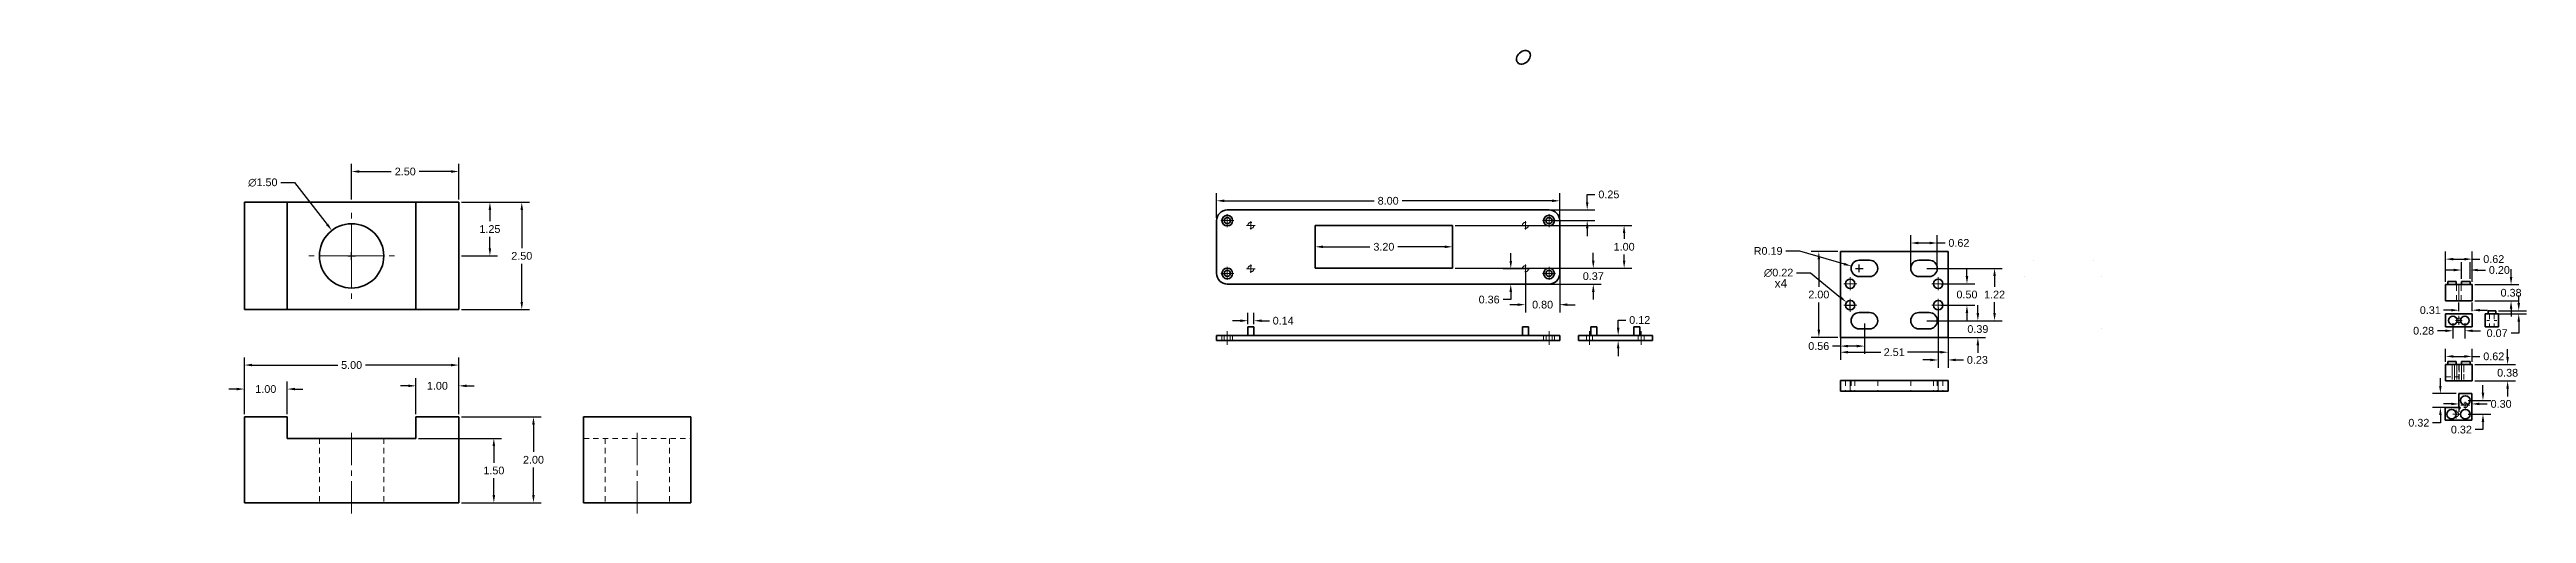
# Model space of a CAD drawing. Header units: inches. Extents: x -0.7 to 87, y -3.1 to 12.
# Drawn here: x -0.7 to 57, y -3.1 to 7.7 of the extents above; entities that cross this region are included whole.
import ezdxf

# ---------------------------------------------------------------- set-up
doc = ezdxf.new("R2010")
doc.units = ezdxf.units.IN
doc.header["$MEASUREMENT"] = 0
doc.linetypes.add('CENTER2', pattern=[1.125, 0.75, -0.125, 0.125, -0.125])
doc.linetypes.add('HIDDEN2', pattern=[0.1875, 0.125, -0.0625])
for name, color, linetype, lineweight in [('Center', 1, 'CENTER2', 13), ('Hidden', 3, 'HIDDEN2', 13), ('Visible', 6, 'Continuous', 35)]:
    doc.layers.add(name, color=color, linetype=linetype, lineweight=lineweight)
doc.layers.add('Text', color=7, linetype='Continuous', lineweight=35, true_color=0xa552a5)
doc.styles.get("Standard").update_dxf_attribs({"font": 'arial.ttf'})
doc.dimstyles.get("Standard").update_dxf_attribs({"dimtxt": 0.18, "dimasz": 0.18, "dimexe": 0.18, "dimexo": 0.0625, "dimgap": 0.09, "dimtad": 0, "dimtih": 1, "dimtoh": 1, "dimdec": 4, "dimzin": 0, "dimdsep": 46, "dimtxsty": 'Standard', "dimcen": 0.09, "dimadec": 0, "dimazin": 0, "dimtfac": 1, "dimtdec": 4, "dimtofl": 0, "dimtmove": 0, "dimatfit": 3, "dimfxl": 1, "dimtolj": 1, "dimtzin": 0, "dimarcsym": 0})

msp = doc.modelspace()

# ---------------------------------------------------------------- texts
at = {"layer": 'Text', "insert": (39.515, 2.364), "char_height": 0.2, "attachment_point": 1}
msp.add_mtext_dynamic_manual_height_columns('x4', width=0.18818, gutter_width=1, heights=[0], dxfattribs=at)

# ---------------------------------------------------------------- blocks, each defined once
blk = doc.blocks.new('*D2')
at = {"layer": 'Defpoints', "color": 0, "transparency": 16777216}
for p in [(6.342, 4.869), (6.342, 4.153), (8.842, 4.153)]:
    blk.add_point(p, dxfattribs=at)
at = {"layer": 'Text', "color": 0, "lineweight": -2, "transparency": 16777216}
for p, q in [((6.342, 4.216), (6.342, 5.049)), ((6.522, 4.869), (7.267, 4.869)), ((8.662, 4.869), (7.917, 4.869)), ((8.842, 4.216), (8.842, 5.049))]:
    blk.add_line(p, q, dxfattribs=at)
at = {"layer": 'Text', "color": 0, "transparency": 16777216}
for points in [[(6.522, 4.899), (6.522, 4.839), (6.342, 4.869)], [(8.662, 4.899), (8.662, 4.839), (8.842, 4.869)]]:
    blk.add_solid(points, dxfattribs=at)
at = {"layer": 'Text', "color": 0, "transparency": 16777216, "insert": (7.592, 4.869), "char_height": 0.18, "attachment_point": 5}
blk.add_mtext('\\A1;2.50', dxfattribs=at)
blk = doc.blocks.new('*D3')
at = {"layer": 'Defpoints', "color": 0, "transparency": 16777216}
for p in [(8.842, 4.153), (8.842, 2.903), (9.566, 2.903)]:
    blk.add_point(p, dxfattribs=at)
at = {"layer": 'Text', "color": 0, "lineweight": -2, "transparency": 16777216}
for p, q in [((8.905, 4.153), (9.746, 4.153)), ((9.566, 3.973), (9.566, 3.71)), ((8.905, 2.903), (9.746, 2.903)), ((9.566, 3.083), (9.566, 3.347))]:
    blk.add_line(p, q, dxfattribs=at)
at = {"layer": 'Text', "color": 0, "transparency": 16777216}
for points in [[(9.536, 3.973), (9.596, 3.973), (9.566, 4.153)], [(9.536, 3.083), (9.596, 3.083), (9.566, 2.903)]]:
    blk.add_solid(points, dxfattribs=at)
at = {"layer": 'Text', "color": 0, "transparency": 16777216, "insert": (9.566, 3.528), "char_height": 0.18, "attachment_point": 5}
blk.add_mtext('\\A1;1.25', dxfattribs=at)
blk = doc.blocks.new('*D4')
at = {"layer": 'Defpoints', "color": 0, "transparency": 16777216}
for p in [(8.842, 4.153), (8.842, 1.653), (10.309, 1.653)]:
    blk.add_point(p, dxfattribs=at)
at = {"layer": 'Text', "color": 0, "lineweight": -2, "transparency": 16777216}
for p, q in [((8.905, 4.153), (10.489, 4.153)), ((10.309, 3.973), (10.309, 3.085)), ((10.309, 1.833), (10.309, 2.722)), ((8.905, 1.653), (10.489, 1.653))]:
    blk.add_line(p, q, dxfattribs=at)
at = {"layer": 'Text', "color": 0, "transparency": 16777216}
for points in [[(10.279, 3.973), (10.339, 3.973), (10.309, 4.153)], [(10.279, 1.833), (10.339, 1.833), (10.309, 1.653)]]:
    blk.add_solid(points, dxfattribs=at)
at = {"layer": 'Text', "color": 0, "transparency": 16777216, "insert": (10.309, 2.903), "char_height": 0.18, "attachment_point": 5}
blk.add_mtext('\\A1;2.50', dxfattribs=at)
blk = doc.blocks.new('*D5')
at = {"layer": 'Defpoints', "color": 0, "transparency": 16777216}
for p in [(5.882, 3.495), (6.803, 2.312)]:
    blk.add_point(p, dxfattribs=at)
at = {"layer": 'Text', "color": 0, "lineweight": -2, "transparency": 16777216}
for p, q in [((4.693, 4.612), (5.013, 4.612)), ((5.013, 4.612), (5.771, 3.638)), ((6.252, 2.903), (6.432, 2.903)), ((6.342, 2.813), (6.342, 2.993))]:
    blk.add_line(p, q, dxfattribs=at)
at = {"layer": 'Text', "color": 0, "transparency": 16777216}
blk.add_solid([(5.795, 3.656), (5.748, 3.619), (5.882, 3.495)], dxfattribs=at)
at = {"layer": 'Text', "color": 0, "transparency": 16777216, "insert": (4.272, 4.612), "char_height": 0.18, "attachment_point": 5}
blk.add_mtext('\\A1;∅1.50', dxfattribs=at)
blk = doc.blocks.new('*D6')
at = {"layer": 'Defpoints', "color": 0, "transparency": 16777216}
for p in [(8.842, -0.124), (7.842, -0.847), (8.842, -0.847)]:
    blk.add_point(p, dxfattribs=at)
at = {"layer": 'Text', "color": 0, "lineweight": -2, "transparency": 16777216}
for p, q in [((7.842, -0.784), (7.842, 0.056)), ((8.842, -0.784), (8.842, 0.056)), ((7.662, -0.124), (7.482, -0.124)), ((9.022, -0.124), (9.202, -0.124))]:
    blk.add_line(p, q, dxfattribs=at)
at = {"layer": 'Text', "color": 0, "transparency": 16777216}
for points in [[(7.662, -0.094), (7.662, -0.154), (7.842, -0.124)], [(9.022, -0.094), (9.022, -0.154), (8.842, -0.124)]]:
    blk.add_solid(points, dxfattribs=at)
at = {"layer": 'Text', "color": 0, "transparency": 16777216, "insert": (8.342, -0.124), "char_height": 0.18, "attachment_point": 5}
blk.add_mtext('\\A1;1.00', dxfattribs=at)
blk = doc.blocks.new('*D7')
at = {"layer": 'Defpoints', "color": 0, "transparency": 16777216}
for p in [(4.842, -0.199), (3.842, -0.847), (4.842, -0.847)]:
    blk.add_point(p, dxfattribs=at)
at = {"layer": 'Text', "color": 0, "lineweight": -2, "transparency": 16777216}
for p, q in [((3.662, -0.199), (3.482, -0.199)), ((3.842, -0.784), (3.842, -0.019)), ((4.842, -0.784), (4.842, -0.019)), ((5.022, -0.199), (5.202, -0.199))]:
    blk.add_line(p, q, dxfattribs=at)
at = {"layer": 'Text', "color": 0, "transparency": 16777216}
for points in [[(3.662, -0.169), (3.662, -0.229), (3.842, -0.199)], [(5.022, -0.169), (5.022, -0.229), (4.842, -0.199)]]:
    blk.add_solid(points, dxfattribs=at)
at = {"layer": 'Text', "color": 0, "transparency": 16777216, "insert": (4.342, -0.199), "char_height": 0.18, "attachment_point": 5}
blk.add_mtext('\\A1;1.00', dxfattribs=at)
blk = doc.blocks.new('*D8')
at = {"layer": 'Defpoints', "color": 0, "transparency": 16777216}
for p in [(8.842, 0.36), (3.842, -0.847), (8.842, -0.847)]:
    blk.add_point(p, dxfattribs=at)
at = {"layer": 'Text', "color": 0, "lineweight": -2, "transparency": 16777216}
for p, q in [((3.842, -0.784), (3.842, 0.54)), ((4.022, 0.36), (6.019, 0.36)), ((8.662, 0.36), (6.666, 0.36)), ((8.842, -0.784), (8.842, 0.54))]:
    blk.add_line(p, q, dxfattribs=at)
at = {"layer": 'Text', "color": 0, "transparency": 16777216}
for points in [[(4.022, 0.39), (4.022, 0.33), (3.842, 0.36)], [(8.662, 0.39), (8.662, 0.33), (8.842, 0.36)]]:
    blk.add_solid(points, dxfattribs=at)
at = {"layer": 'Text', "color": 0, "transparency": 16777216, "insert": (6.342, 0.36), "char_height": 0.18, "attachment_point": 5}
blk.add_mtext('\\A1;5.00', dxfattribs=at)
blk = doc.blocks.new('*D9')
at = {"layer": 'Defpoints', "color": 0, "transparency": 16777216}
for p in [(7.842, -1.347), (8.842, -2.847), (9.658, -2.847)]:
    blk.add_point(p, dxfattribs=at)
at = {"layer": 'Text', "color": 0, "lineweight": -2, "transparency": 16777216}
for p, q in [((7.905, -1.347), (9.838, -1.347)), ((9.658, -1.527), (9.658, -1.915)), ((9.658, -2.667), (9.658, -2.278)), ((8.905, -2.847), (9.838, -2.847))]:
    blk.add_line(p, q, dxfattribs=at)
at = {"layer": 'Text', "color": 0, "transparency": 16777216}
for points in [[(9.628, -1.527), (9.688, -1.527), (9.658, -1.347)], [(9.628, -2.667), (9.688, -2.667), (9.658, -2.847)]]:
    blk.add_solid(points, dxfattribs=at)
at = {"layer": 'Text', "color": 0, "transparency": 16777216, "insert": (9.658, -2.097), "char_height": 0.18, "attachment_point": 5}
blk.add_mtext('\\A1;1.50', dxfattribs=at)
blk = doc.blocks.new('*D10')
at = {"layer": 'Defpoints', "color": 0, "transparency": 16777216}
for p in [(8.842, -0.847), (8.842, -2.847), (10.581, -2.847)]:
    blk.add_point(p, dxfattribs=at)
at = {"layer": 'Text', "color": 0, "lineweight": -2, "transparency": 16777216}
for p, q in [((8.905, -0.847), (10.761, -0.847)), ((10.581, -1.027), (10.581, -1.665)), ((10.581, -2.667), (10.581, -2.028)), ((8.905, -2.847), (10.761, -2.847))]:
    blk.add_line(p, q, dxfattribs=at)
at = {"layer": 'Text', "color": 0, "transparency": 16777216}
for points in [[(10.551, -1.027), (10.611, -1.027), (10.581, -0.847)], [(10.551, -2.667), (10.611, -2.667), (10.581, -2.847)]]:
    blk.add_solid(points, dxfattribs=at)
at = {"layer": 'Text', "color": 0, "transparency": 16777216, "insert": (10.581, -1.847), "char_height": 0.18, "attachment_point": 5}
blk.add_mtext('\\A1;2.00', dxfattribs=at)
blk = doc.blocks.new('*D11')
at = {"layer": 'Defpoints', "color": 0, "transparency": 16777216}
for p in [(34.506, 4.187), (26.506, 3.725), (34.506, 3.725)]:
    blk.add_point(p, dxfattribs=at)
at = {"layer": 'Text', "color": 0, "lineweight": -2, "transparency": 16777216}
for p, q in [((26.506, 3.788), (26.506, 4.367)), ((26.686, 4.187), (30.182, 4.187)), ((34.326, 4.187), (30.829, 4.187)), ((34.506, 3.788), (34.506, 4.367))]:
    blk.add_line(p, q, dxfattribs=at)
at = {"layer": 'Text', "color": 0, "transparency": 16777216}
for points in [[(26.686, 4.217), (26.686, 4.157), (26.506, 4.187)], [(34.326, 4.217), (34.326, 4.157), (34.506, 4.187)]]:
    blk.add_solid(points, dxfattribs=at)
at = {"layer": 'Text', "color": 0, "transparency": 16777216, "insert": (30.506, 4.187), "char_height": 0.18, "attachment_point": 5}
blk.add_mtext('\\A1;8.00', dxfattribs=at)
blk = doc.blocks.new('*D12')
at = {"layer": 'Defpoints', "color": 0, "transparency": 16777216}
for p in [(32.006, 2.615), (32.006, 2.245), (35.288, 2.245)]:
    blk.add_point(p, dxfattribs=at)
at = {"layer": 'Text', "color": 0, "lineweight": -2, "transparency": 16777216}
for p, q in [((35.288, 2.795), (35.288, 2.975)), ((32.068, 2.615), (35.468, 2.615)), ((32.068, 2.245), (35.468, 2.245)), ((35.288, 2.065), (35.288, 1.885))]:
    blk.add_line(p, q, dxfattribs=at)
at = {"layer": 'Text', "color": 0, "transparency": 16777216}
for points in [[(35.258, 2.795), (35.318, 2.795), (35.288, 2.615)], [(35.258, 2.065), (35.318, 2.065), (35.288, 2.245)]]:
    blk.add_solid(points, dxfattribs=at)
at = {"layer": 'Text', "color": 0, "transparency": 16777216, "insert": (35.288, 2.43), "char_height": 0.18, "attachment_point": 5}
blk.add_mtext('\\A1;0.37', dxfattribs=at)
blk = doc.blocks.new('*D13')
at = {"layer": 'Defpoints', "color": 0, "transparency": 16777216}
for p in [(32.006, 3.615), (32.006, 2.615), (36.007, 2.615)]:
    blk.add_point(p, dxfattribs=at)
at = {"layer": 'Text', "color": 0, "lineweight": -2, "transparency": 16777216}
for p, q in [((32.068, 3.615), (36.187, 3.615)), ((36.007, 3.435), (36.007, 3.297)), ((36.007, 2.795), (36.007, 2.933)), ((32.068, 2.615), (36.187, 2.615))]:
    blk.add_line(p, q, dxfattribs=at)
at = {"layer": 'Text', "color": 0, "transparency": 16777216}
for points in [[(35.977, 3.435), (36.037, 3.435), (36.007, 3.615)], [(35.977, 2.795), (36.037, 2.795), (36.007, 2.615)]]:
    blk.add_solid(points, dxfattribs=at)
at = {"layer": 'Text', "color": 0, "transparency": 16777216, "insert": (36.007, 3.115), "char_height": 0.18, "attachment_point": 5}
blk.add_mtext('\\A1;1.00', dxfattribs=at)
blk = doc.blocks.new('*D14')
at = {"layer": 'Defpoints', "color": 0, "transparency": 16777216}
for p in [(34.256, 3.975), (34.256, 3.725), (35.146, 3.975)]:
    blk.add_point(p, dxfattribs=at)
at = {"layer": 'Text', "color": 0, "lineweight": -2, "transparency": 16777216}
for p, q in [((35.146, 4.155), (35.146, 4.335)), ((35.146, 4.335), (35.326, 4.335)), ((34.318, 3.975), (35.326, 3.975)), ((34.318, 3.725), (35.326, 3.725)), ((35.146, 3.545), (35.146, 3.365))]:
    blk.add_line(p, q, dxfattribs=at)
at = {"layer": 'Text', "color": 0, "transparency": 16777216}
for points in [[(35.116, 4.155), (35.176, 4.155), (35.146, 3.975)], [(35.116, 3.545), (35.176, 3.545), (35.146, 3.725)]]:
    blk.add_solid(points, dxfattribs=at)
at = {"layer": 'Text', "color": 0, "transparency": 16777216, "insert": (35.651, 4.335), "char_height": 0.18, "attachment_point": 5}
blk.add_mtext('\\A1;0.25', dxfattribs=at)
blk = doc.blocks.new('*D15')
at = {"layer": 'Defpoints', "color": 0, "transparency": 16777216}
for p in [(33.706, 2.605), (34.506, 2.605), (34.506, 1.767)]:
    blk.add_point(p, dxfattribs=at)
at = {"layer": 'Text', "color": 0, "lineweight": -2, "transparency": 16777216}
for p, q in [((33.706, 2.543), (33.706, 1.587)), ((34.506, 2.543), (34.506, 1.587)), ((33.526, 1.767), (33.346, 1.767)), ((34.686, 1.767), (34.866, 1.767))]:
    blk.add_line(p, q, dxfattribs=at)
at = {"layer": 'Text', "color": 0, "transparency": 16777216}
for points in [[(33.526, 1.797), (33.526, 1.737), (33.706, 1.767)], [(34.686, 1.797), (34.686, 1.737), (34.506, 1.767)]]:
    blk.add_solid(points, dxfattribs=at)
at = {"layer": 'Text', "color": 0, "transparency": 16777216, "insert": (34.106, 1.767), "char_height": 0.18, "attachment_point": 5}
blk.add_mtext('\\A1;0.80', dxfattribs=at)
blk = doc.blocks.new('*D16')
at = {"layer": 'Defpoints', "color": 0, "transparency": 16777216}
for p in [(33.706, 2.605), (33.364, 2.245), (33.706, 2.245)]:
    blk.add_point(p, dxfattribs=at)
at = {"layer": 'Text', "color": 0, "lineweight": -2, "transparency": 16777216}
for p, q in [((33.364, 2.785), (33.364, 2.965)), ((33.643, 2.605), (33.184, 2.605)), ((33.643, 2.245), (33.184, 2.245)), ((33.364, 1.885), (33.184, 1.885)), ((33.364, 2.065), (33.364, 1.885))]:
    blk.add_line(p, q, dxfattribs=at)
at = {"layer": 'Text', "color": 0, "transparency": 16777216}
for points in [[(33.334, 2.785), (33.394, 2.785), (33.364, 2.605)], [(33.334, 2.065), (33.394, 2.065), (33.364, 2.245)]]:
    blk.add_solid(points, dxfattribs=at)
at = {"layer": 'Text', "color": 0, "transparency": 16777216, "insert": (32.86, 1.885), "char_height": 0.18, "attachment_point": 5}
blk.add_mtext('\\A1;0.36', dxfattribs=at)
blk = doc.blocks.new('*D17')
at = {"layer": 'Defpoints', "color": 0, "transparency": 16777216}
for p in [(28.806, 3.115), (32.006, 3.115), (32.006, 3.115)]:
    blk.add_point(p, dxfattribs=at)
at = {"layer": 'Text', "color": 0, "lineweight": -2, "transparency": 16777216}
for p, q in [((28.806, 3.178), (28.806, 3.295)), ((28.986, 3.115), (30.082, 3.115)), ((31.826, 3.115), (30.729, 3.115)), ((32.006, 3.178), (32.006, 3.295))]:
    blk.add_line(p, q, dxfattribs=at)
at = {"layer": 'Text', "color": 0, "transparency": 16777216}
for points in [[(28.986, 3.145), (28.986, 3.085), (28.806, 3.115)], [(31.826, 3.145), (31.826, 3.085), (32.006, 3.115)]]:
    blk.add_solid(points, dxfattribs=at)
at = {"layer": 'Text', "color": 0, "transparency": 16777216, "insert": (30.406, 3.115), "char_height": 0.18, "attachment_point": 5}
blk.add_mtext('\\A1;3.20', dxfattribs=at)
blk = doc.blocks.new('*D18')
at = {"layer": 'Defpoints', "color": 0, "transparency": 16777216}
for p in [(27.236, 1.249), (27.376, 1.393), (27.376, 1.249)]:
    blk.add_point(p, dxfattribs=at)
at = {"layer": 'Text', "color": 0, "lineweight": -2, "transparency": 16777216}
for p, q in [((27.056, 1.393), (26.876, 1.393)), ((27.236, 1.311), (27.236, 1.573)), ((27.376, 1.311), (27.376, 1.573)), ((27.556, 1.393), (27.736, 1.393))]:
    blk.add_line(p, q, dxfattribs=at)
at = {"layer": 'Text', "color": 0, "transparency": 16777216}
for points in [[(27.056, 1.423), (27.056, 1.363), (27.236, 1.393)], [(27.556, 1.423), (27.556, 1.363), (27.376, 1.393)]]:
    blk.add_solid(points, dxfattribs=at)
at = {"layer": 'Text', "color": 0, "transparency": 16777216, "insert": (28.059, 1.393), "char_height": 0.18, "attachment_point": 5}
blk.add_mtext('\\A1;0.14', dxfattribs=at)
blk = doc.blocks.new('*D19')
at = {"layer": 'Defpoints', "color": 0, "transparency": 16777216}
for p in [(35.868, 0.929), (36.672, 1.049), (36.672, 0.929)]:
    blk.add_point(p, dxfattribs=at)
at = {"layer": 'Text', "color": 0, "lineweight": -2, "transparency": 16777216}
for p, q in [((35.868, 1.229), (35.868, 1.409)), ((35.868, 1.409), (36.048, 1.409)), ((36.61, 1.049), (35.688, 1.049)), ((36.61, 0.929), (35.688, 0.929)), ((35.868, 0.749), (35.868, 0.569))]:
    blk.add_line(p, q, dxfattribs=at)
at = {"layer": 'Text', "color": 0, "transparency": 16777216}
for points in [[(35.838, 1.229), (35.898, 1.229), (35.868, 1.049)], [(35.838, 0.749), (35.898, 0.749), (35.868, 0.929)]]:
    blk.add_solid(points, dxfattribs=at)
at = {"layer": 'Text', "color": 0, "transparency": 16777216, "insert": (36.371, 1.409), "char_height": 0.18, "attachment_point": 5}
blk.add_mtext('\\A1;0.12', dxfattribs=at)
blk = doc.blocks.new('*D20')
at = {"layer": 'Defpoints', "color": 0, "transparency": 16777216}
for p in [(41.048, 1.003), (43.558, 1.003), (43.558, 0.659)]:
    blk.add_point(p, dxfattribs=at)
at = {"layer": 'Text', "color": 0, "lineweight": -2, "transparency": 16777216}
for p, q in [((41.048, 0.94), (41.048, 0.479)), ((41.228, 0.659), (41.995, 0.659)), ((43.378, 0.659), (42.611, 0.659)), ((43.558, 0.94), (43.558, 0.479))]:
    blk.add_line(p, q, dxfattribs=at)
at = {"layer": 'Text', "color": 0, "transparency": 16777216}
for points in [[(41.228, 0.689), (41.228, 0.629), (41.048, 0.659)], [(43.378, 0.689), (43.378, 0.629), (43.558, 0.659)]]:
    blk.add_solid(points, dxfattribs=at)
at = {"layer": 'Text', "color": 0, "transparency": 16777216, "insert": (42.303, 0.659), "char_height": 0.18, "attachment_point": 5}
blk.add_mtext('\\A1;2.51', dxfattribs=at)
blk = doc.blocks.new('*D21')
at = {"layer": 'Defpoints', "color": 0, "transparency": 16777216}
for p in [(41.048, 3.003), (40.546, 1.003), (41.048, 1.003)]:
    blk.add_point(p, dxfattribs=at)
at = {"layer": 'Text', "color": 0, "lineweight": -2, "transparency": 16777216}
for p, q in [((40.985, 3.003), (40.366, 3.003)), ((40.546, 2.823), (40.546, 2.185)), ((40.546, 1.183), (40.546, 1.821)), ((40.985, 1.003), (40.366, 1.003))]:
    blk.add_line(p, q, dxfattribs=at)
at = {"layer": 'Text', "color": 0, "transparency": 16777216}
for points in [[(40.516, 2.823), (40.576, 2.823), (40.546, 3.003)], [(40.516, 1.183), (40.576, 1.183), (40.546, 1.003)]]:
    blk.add_solid(points, dxfattribs=at)
at = {"layer": 'Text', "color": 0, "transparency": 16777216, "insert": (40.546, 2.003), "char_height": 0.18, "attachment_point": 5}
blk.add_mtext('\\A1;2.00', dxfattribs=at)
blk = doc.blocks.new('*D22')
at = {"layer": 'Defpoints', "color": 0, "transparency": 16777216}
for p in [(41.193, 1.822), (41.363, 1.683)]:
    blk.add_point(p, dxfattribs=at)
at = {"layer": 'Text', "color": 0, "lineweight": -2, "transparency": 16777216}
for p, q in [((40.028, 2.509), (40.349, 2.509)), ((40.349, 2.509), (41.053, 1.936)), ((41.188, 1.753), (41.368, 1.753)), ((41.278, 1.663), (41.278, 1.843))]:
    blk.add_line(p, q, dxfattribs=at)
at = {"layer": 'Text', "color": 0, "transparency": 16777216}
blk.add_solid([(41.072, 1.959), (41.034, 1.913), (41.193, 1.822)], dxfattribs=at)
at = {"layer": 'Text', "color": 0, "transparency": 16777216, "insert": (39.608, 2.509), "char_height": 0.18, "attachment_point": 5}
blk.add_mtext('\\A1;∅0.22', dxfattribs=at)
blk = doc.blocks.new('*D23')
at = {"layer": 'Defpoints', "color": 0, "transparency": 16777216}
for p in [(41.306, 2.666), (41.488, 2.613)]:
    blk.add_point(p, dxfattribs=at)
at = {"layer": 'Text', "color": 0, "lineweight": -2, "transparency": 16777216}
for p, q in [((39.775, 3.018), (40.094, 3.018)), ((40.094, 3.018), (41.133, 2.716)), ((41.398, 2.613), (41.578, 2.613)), ((41.488, 2.523), (41.488, 2.703))]:
    blk.add_line(p, q, dxfattribs=at)
at = {"layer": 'Text', "color": 0, "transparency": 16777216}
blk.add_solid([(41.141, 2.745), (41.124, 2.687), (41.306, 2.666)], dxfattribs=at)
at = {"layer": 'Text', "color": 0, "transparency": 16777216, "insert": (39.364, 3.018), "char_height": 0.18, "attachment_point": 5}
blk.add_mtext('\\A1;R0.19', dxfattribs=at)
blk = doc.blocks.new('*D24')
at = {"layer": 'Defpoints', "color": 0, "transparency": 16777216}
for p in [(43.308, 3.204), (42.688, 2.613), (43.308, 2.613)]:
    blk.add_point(p, dxfattribs=at)
at = {"layer": 'Text', "color": 0, "lineweight": -2, "transparency": 16777216}
for p, q in [((42.688, 2.675), (42.688, 3.384)), ((42.868, 3.204), (43.128, 3.204)), ((43.308, 2.675), (43.308, 3.384)), ((43.308, 3.204), (43.488, 3.204))]:
    blk.add_line(p, q, dxfattribs=at)
at = {"layer": 'Text', "color": 0, "transparency": 16777216}
for points in [[(42.868, 3.234), (42.868, 3.174), (42.688, 3.204)], [(43.128, 3.234), (43.128, 3.174), (43.308, 3.204)]]:
    blk.add_solid(points, dxfattribs=at)
at = {"layer": 'Text', "color": 0, "transparency": 16777216, "insert": (43.811, 3.204), "char_height": 0.18, "attachment_point": 5}
blk.add_mtext('\\A1;0.62', dxfattribs=at)
blk = doc.blocks.new('*D25')
at = {"layer": 'Defpoints', "color": 0, "transparency": 16777216}
for p in [(43.328, 2.253), (43.328, 1.753), (43.999, 1.753)]:
    blk.add_point(p, dxfattribs=at)
at = {"layer": 'Text', "color": 0, "lineweight": -2, "transparency": 16777216}
for p, q in [((43.999, 2.433), (43.999, 2.613)), ((43.39, 2.253), (44.179, 2.253)), ((43.39, 1.753), (44.179, 1.753)), ((43.999, 1.573), (43.999, 1.393))]:
    blk.add_line(p, q, dxfattribs=at)
at = {"layer": 'Text', "color": 0, "transparency": 16777216}
for points in [[(43.969, 2.433), (44.029, 2.433), (43.999, 2.253)], [(43.969, 1.573), (44.029, 1.573), (43.999, 1.753)]]:
    blk.add_solid(points, dxfattribs=at)
at = {"layer": 'Text', "color": 0, "transparency": 16777216, "insert": (43.999, 2.003), "char_height": 0.18, "attachment_point": 5}
blk.add_mtext('\\A1;0.50', dxfattribs=at)
blk = doc.blocks.new('*D26')
at = {"layer": 'Defpoints', "color": 0, "transparency": 16777216}
for p in [(42.998, 2.613), (42.998, 1.393), (44.642, 1.393)]:
    blk.add_point(p, dxfattribs=at)
at = {"layer": 'Text', "color": 0, "lineweight": -2, "transparency": 16777216}
for p, q in [((43.06, 2.613), (44.822, 2.613)), ((44.642, 2.433), (44.642, 2.183)), ((44.642, 1.573), (44.642, 1.822)), ((43.06, 1.393), (44.822, 1.393))]:
    blk.add_line(p, q, dxfattribs=at)
at = {"layer": 'Text', "color": 0, "transparency": 16777216}
for points in [[(44.612, 2.433), (44.672, 2.433), (44.642, 2.613)], [(44.612, 1.573), (44.672, 1.573), (44.642, 1.393)]]:
    blk.add_solid(points, dxfattribs=at)
at = {"layer": 'Text', "color": 0, "transparency": 16777216, "insert": (44.642, 2.003), "char_height": 0.18, "attachment_point": 5}
blk.add_mtext('\\A1;1.22', dxfattribs=at)
blk = doc.blocks.new('*D27')
at = {"layer": 'Defpoints', "color": 0, "transparency": 16777216}
for p in [(42.998, 1.393), (42.998, 1.003), (44.253, 1.003)]:
    blk.add_point(p, dxfattribs=at)
at = {"layer": 'Text', "color": 0, "lineweight": -2, "transparency": 16777216}
for p, q in [((44.253, 1.573), (44.253, 1.753)), ((43.06, 1.393), (44.433, 1.393)), ((43.06, 1.003), (44.433, 1.003)), ((44.253, 0.823), (44.253, 0.643))]:
    blk.add_line(p, q, dxfattribs=at)
at = {"layer": 'Text', "color": 0, "transparency": 16777216}
for points in [[(44.223, 1.573), (44.283, 1.573), (44.253, 1.393)], [(44.223, 0.823), (44.283, 0.823), (44.253, 1.003)]]:
    blk.add_solid(points, dxfattribs=at)
at = {"layer": 'Text', "color": 0, "transparency": 16777216, "insert": (44.253, 1.198), "char_height": 0.18, "attachment_point": 5}
blk.add_mtext('\\A1;0.39', dxfattribs=at)
blk = doc.blocks.new('*D28')
at = {"layer": 'Defpoints', "color": 0, "transparency": 16777216}
for p in [(41.048, 1.393), (41.608, 1.393), (41.048, 0.802)]:
    blk.add_point(p, dxfattribs=at)
at = {"layer": 'Text', "color": 0, "lineweight": -2, "transparency": 16777216}
for p, q in [((41.048, 1.33), (41.048, 0.622)), ((41.608, 1.33), (41.608, 0.622)), ((41.048, 0.802), (40.868, 0.802)), ((41.428, 0.802), (41.228, 0.802))]:
    blk.add_line(p, q, dxfattribs=at)
at = {"layer": 'Text', "color": 0, "transparency": 16777216}
for points in [[(41.228, 0.832), (41.228, 0.772), (41.048, 0.802)], [(41.428, 0.832), (41.428, 0.772), (41.608, 0.802)]]:
    blk.add_solid(points, dxfattribs=at)
at = {"layer": 'Text', "color": 0, "transparency": 16777216, "insert": (40.544, 0.802), "char_height": 0.18, "attachment_point": 5}
blk.add_mtext('\\A1;0.56', dxfattribs=at)
blk = doc.blocks.new('*D29')
at = {"layer": 'Defpoints', "color": 0, "transparency": 16777216}
for p in [(43.328, 1.753), (43.558, 2.003), (43.558, 0.479)]:
    blk.add_point(p, dxfattribs=at)
at = {"layer": 'Text', "color": 0, "lineweight": -2, "transparency": 16777216}
for p, q in [((43.558, 1.94), (43.558, 0.299)), ((43.328, 1.69), (43.328, 0.299)), ((43.148, 0.479), (42.968, 0.479)), ((43.738, 0.479), (43.918, 0.479))]:
    blk.add_line(p, q, dxfattribs=at)
at = {"layer": 'Text', "color": 0, "transparency": 16777216}
for points in [[(43.148, 0.509), (43.148, 0.449), (43.328, 0.479)], [(43.738, 0.509), (43.738, 0.449), (43.558, 0.479)]]:
    blk.add_solid(points, dxfattribs=at)
at = {"layer": 'Text', "color": 0, "transparency": 16777216, "insert": (44.242, 0.479), "char_height": 0.18, "attachment_point": 5}
blk.add_mtext('\\A1;0.23', dxfattribs=at)
blk = doc.blocks.new('*D30')
at = {"layer": 'Defpoints', "color": 0, "transparency": 16777216}
for p in [(55.727, 2.574), (55.527, 2.304), (55.727, 2.304)]:
    blk.add_point(p, dxfattribs=at)
at = {"layer": 'Text', "color": 0, "lineweight": -2, "transparency": 16777216}
for p, q in [((55.347, 2.574), (55.167, 2.574)), ((55.527, 2.367), (55.527, 2.754)), ((55.727, 2.367), (55.727, 2.754)), ((55.907, 2.574), (56.087, 2.574))]:
    blk.add_line(p, q, dxfattribs=at)
at = {"layer": 'Text', "color": 0, "transparency": 16777216}
for points in [[(55.347, 2.604), (55.347, 2.544), (55.527, 2.574)], [(55.907, 2.604), (55.907, 2.544), (55.727, 2.574)]]:
    blk.add_solid(points, dxfattribs=at)
at = {"layer": 'Text', "color": 0, "transparency": 16777216, "insert": (56.411, 2.574), "char_height": 0.18, "attachment_point": 5}
blk.add_mtext('\\A1;0.20', dxfattribs=at)
blk = doc.blocks.new('*D31')
at = {"layer": 'Defpoints', "color": 0, "transparency": 16777216}
for p in [(55.777, 2.828), (55.157, 2.234), (55.777, 2.234)]:
    blk.add_point(p, dxfattribs=at)
at = {"layer": 'Text', "color": 0, "lineweight": -2, "transparency": 16777216}
for p, q in [((55.157, 2.297), (55.157, 3.008)), ((55.777, 2.297), (55.777, 3.008)), ((55.337, 2.828), (55.597, 2.828)), ((55.777, 2.828), (55.957, 2.828))]:
    blk.add_line(p, q, dxfattribs=at)
at = {"layer": 'Text', "color": 0, "transparency": 16777216}
for points in [[(55.337, 2.858), (55.337, 2.798), (55.157, 2.828)], [(55.597, 2.858), (55.597, 2.798), (55.777, 2.828)]]:
    blk.add_solid(points, dxfattribs=at)
at = {"layer": 'Text', "color": 0, "transparency": 16777216, "insert": (56.28, 2.828), "char_height": 0.18, "attachment_point": 5}
blk.add_mtext('\\A1;0.62', dxfattribs=at)
blk = doc.blocks.new('*D32')
at = {"layer": 'Defpoints', "color": 0, "transparency": 16777216}
for p in [(55.777, 2.234), (55.777, 1.854), (56.683, 1.854)]:
    blk.add_point(p, dxfattribs=at)
at = {"layer": 'Text', "color": 0, "lineweight": -2, "transparency": 16777216}
for p, q in [((56.683, 2.414), (56.683, 2.594)), ((55.84, 2.234), (56.863, 2.234)), ((55.84, 1.854), (56.863, 1.854)), ((56.683, 1.674), (56.683, 1.494))]:
    blk.add_line(p, q, dxfattribs=at)
at = {"layer": 'Text', "color": 0, "transparency": 16777216}
for points in [[(56.653, 2.414), (56.713, 2.414), (56.683, 2.234)], [(56.653, 1.674), (56.713, 1.674), (56.683, 1.854)]]:
    blk.add_solid(points, dxfattribs=at)
at = {"layer": 'Text', "color": 0, "transparency": 16777216, "insert": (56.683, 2.044), "char_height": 0.18, "attachment_point": 5}
blk.add_mtext('\\A1;0.38', dxfattribs=at)
blk = doc.blocks.new('*D33')
at = {"layer": 'Defpoints', "color": 0, "transparency": 16777216}
for p in [(55.467, 1.638), (55.467, 1.554), (55.777, 1.554)]:
    blk.add_point(p, dxfattribs=at)
at = {"layer": 'Text', "color": 0, "lineweight": -2, "transparency": 16777216}
for p, q in [((55.467, 1.617), (55.467, 1.818)), ((55.777, 1.617), (55.777, 1.818)), ((55.287, 1.638), (55.107, 1.638)), ((55.957, 1.638), (56.137, 1.638))]:
    blk.add_line(p, q, dxfattribs=at)
at = {"layer": 'Text', "color": 0, "transparency": 16777216}
for points in [[(55.287, 1.668), (55.287, 1.608), (55.467, 1.638)], [(55.957, 1.668), (55.957, 1.608), (55.777, 1.638)]]:
    blk.add_solid(points, dxfattribs=at)
at = {"layer": 'Text', "color": 0, "transparency": 16777216, "insert": (54.801, 1.638), "char_height": 0.18, "attachment_point": 5}
blk.add_mtext('\\A1;0.31', dxfattribs=at)
blk = doc.blocks.new('*D34')
at = {"layer": 'Defpoints', "color": 0, "transparency": 16777216}
for p in [(55.327, 1.401), (55.327, 1.159), (55.607, 1.401)]:
    blk.add_point(p, dxfattribs=at)
at = {"layer": 'Text', "color": 0, "lineweight": -2, "transparency": 16777216}
for p, q in [((55.147, 1.159), (54.967, 1.159)), ((55.327, 1.339), (55.327, 0.979)), ((55.607, 1.339), (55.607, 0.979)), ((55.787, 1.159), (55.967, 1.159))]:
    blk.add_line(p, q, dxfattribs=at)
at = {"layer": 'Text', "color": 0, "transparency": 16777216}
for points in [[(55.147, 1.189), (55.147, 1.129), (55.327, 1.159)], [(55.787, 1.189), (55.787, 1.129), (55.607, 1.159)]]:
    blk.add_solid(points, dxfattribs=at)
at = {"layer": 'Text', "color": 0, "transparency": 16777216, "insert": (54.644, 1.159), "char_height": 0.18, "attachment_point": 5}
blk.add_mtext('\\A1;0.28', dxfattribs=at)
blk = doc.blocks.new('*D35')
at = {"layer": 'Defpoints', "color": 0, "transparency": 16777216}
for p in [(56.327, 1.624), (56.327, 1.554), (56.862, 1.554)]:
    blk.add_point(p, dxfattribs=at)
at = {"layer": 'Text', "color": 0, "lineweight": -2, "transparency": 16777216}
for p, q in [((56.862, 1.804), (56.862, 1.984)), ((56.39, 1.624), (57.042, 1.624)), ((56.39, 1.554), (57.042, 1.554)), ((56.862, 1.374), (56.862, 1.102)), ((56.862, 1.102), (56.682, 1.102))]:
    blk.add_line(p, q, dxfattribs=at)
at = {"layer": 'Text', "color": 0, "transparency": 16777216}
for points in [[(56.832, 1.804), (56.892, 1.804), (56.862, 1.624)], [(56.832, 1.374), (56.892, 1.374), (56.862, 1.554)]]:
    blk.add_solid(points, dxfattribs=at)
at = {"layer": 'Text', "color": 0, "transparency": 16777216, "insert": (56.358, 1.102), "char_height": 0.18, "attachment_point": 5}
blk.add_mtext('\\A1;0.07', dxfattribs=at)
blk = doc.blocks.new('*D36')
at = {"layer": 'Defpoints', "color": 0, "transparency": 16777216}
for p in [(55.157, 0.37), (55.777, 0.562), (55.777, 0.37)]:
    blk.add_point(p, dxfattribs=at)
at = {"layer": 'Text', "color": 0, "lineweight": -2, "transparency": 16777216}
for p, q in [((55.157, 0.432), (55.157, 0.742)), ((55.777, 0.432), (55.777, 0.742)), ((55.337, 0.562), (55.597, 0.562)), ((55.777, 0.562), (55.957, 0.562))]:
    blk.add_line(p, q, dxfattribs=at)
at = {"layer": 'Text', "color": 0, "transparency": 16777216}
for points in [[(55.337, 0.592), (55.337, 0.532), (55.157, 0.562)], [(55.597, 0.592), (55.597, 0.532), (55.777, 0.562)]]:
    blk.add_solid(points, dxfattribs=at)
at = {"layer": 'Text', "color": 0, "transparency": 16777216, "insert": (56.28, 0.562), "char_height": 0.18, "attachment_point": 5}
blk.add_mtext('\\A1;0.62', dxfattribs=at)
blk = doc.blocks.new('*D37')
at = {"layer": 'Defpoints', "color": 0, "transparency": 16777216}
for p in [(55.777, 0.37), (55.777, -0.01), (56.603, -0.01)]:
    blk.add_point(p, dxfattribs=at)
at = {"layer": 'Text', "color": 0, "lineweight": -2, "transparency": 16777216}
for p, q in [((56.603, 0.55), (56.603, 0.73)), ((55.84, 0.37), (56.783, 0.37)), ((55.84, -0.01), (56.783, -0.01)), ((56.603, -0.19), (56.603, -0.37))]:
    blk.add_line(p, q, dxfattribs=at)
at = {"layer": 'Text', "color": 0, "transparency": 16777216}
for points in [[(56.573, 0.55), (56.633, 0.55), (56.603, 0.37)], [(56.573, -0.19), (56.633, -0.19), (56.603, -0.01)]]:
    blk.add_solid(points, dxfattribs=at)
at = {"layer": 'Text', "color": 0, "transparency": 16777216, "insert": (56.603, 0.18), "char_height": 0.18, "attachment_point": 5}
blk.add_mtext('\\A1;0.38', dxfattribs=at)
blk = doc.blocks.new('*D38')
at = {"layer": 'Defpoints', "color": 0, "transparency": 16777216}
for p in [(55.617, -0.465), (55.617, -0.785), (56.028, -0.785)]:
    blk.add_point(p, dxfattribs=at)
at = {"layer": 'Text', "color": 0, "lineweight": -2, "transparency": 16777216}
for p, q in [((55.68, -0.465), (56.208, -0.465)), ((56.028, -0.285), (56.028, -0.105)), ((55.68, -0.785), (56.208, -0.785)), ((56.028, -1.145), (55.848, -1.145)), ((56.028, -0.965), (56.028, -1.145))]:
    blk.add_line(p, q, dxfattribs=at)
at = {"layer": 'Text', "color": 0, "transparency": 16777216}
for points in [[(55.998, -0.285), (56.058, -0.285), (56.028, -0.465)], [(55.998, -0.965), (56.058, -0.965), (56.028, -0.785)]]:
    blk.add_solid(points, dxfattribs=at)
at = {"layer": 'Text', "color": 0, "transparency": 16777216, "insert": (55.525, -1.145), "char_height": 0.18, "attachment_point": 5}
blk.add_mtext('\\A1;0.32', dxfattribs=at)
blk = doc.blocks.new('*D39')
at = {"layer": 'Defpoints', "color": 0, "transparency": 16777216}
for p in [(55.467, -0.305), (55.035, -0.625), (55.467, -0.625)]:
    blk.add_point(p, dxfattribs=at)
at = {"layer": 'Text', "color": 0, "lineweight": -2, "transparency": 16777216}
for p, q in [((55.035, -0.125), (55.035, 0.055)), ((55.405, -0.305), (54.855, -0.305)), ((55.405, -0.625), (54.855, -0.625)), ((55.035, -0.985), (54.855, -0.985)), ((55.035, -0.805), (55.035, -0.985))]:
    blk.add_line(p, q, dxfattribs=at)
at = {"layer": 'Text', "color": 0, "transparency": 16777216}
for points in [[(55.005, -0.125), (55.065, -0.125), (55.035, -0.305)], [(55.005, -0.805), (55.065, -0.805), (55.035, -0.625)]]:
    blk.add_solid(points, dxfattribs=at)
at = {"layer": 'Text', "color": 0, "transparency": 16777216, "insert": (54.533, -0.985), "char_height": 0.18, "attachment_point": 5}
blk.add_mtext('\\A1;0.32', dxfattribs=at)
blk = doc.blocks.new('*D40')
at = {"layer": 'Defpoints', "color": 0, "transparency": 16777216}
for p in [(55.467, -0.305), (55.767, -0.305), (55.767, -0.546)]:
    blk.add_point(p, dxfattribs=at)
at = {"layer": 'Text', "color": 0, "lineweight": -2, "transparency": 16777216}
for p, q in [((55.287, -0.546), (55.107, -0.546)), ((55.467, -0.368), (55.467, -0.726)), ((55.767, -0.368), (55.767, -0.726)), ((55.947, -0.546), (56.127, -0.546))]:
    blk.add_line(p, q, dxfattribs=at)
at = {"layer": 'Text', "color": 0, "transparency": 16777216}
for points in [[(55.287, -0.516), (55.287, -0.576), (55.467, -0.546)], [(55.947, -0.516), (55.947, -0.576), (55.767, -0.546)]]:
    blk.add_solid(points, dxfattribs=at)
at = {"layer": 'Text', "color": 0, "transparency": 16777216, "insert": (56.451, -0.546), "char_height": 0.18, "attachment_point": 5}
blk.add_mtext('\\A1;0.30', dxfattribs=at)

# ---------------------------------------------------------------- dimensions: what is measured, and where the dimension line sits
at = {"layer": 'Text'}
for p1, p2, picture, middle in [((6.803, 2.312), (5.882, 3.495), '*D5', (4.272, 4.612)), ((41.363, 1.683), (41.193, 1.822), '*D22', (39.608, 2.509))]:
    dim = msp.add_diameter_dim_2p(p1=p1, p2=p2, dimstyle='Standard', override={"dimdec": 2}, dxfattribs=at)
    dim.commit()
    dim.dimension.update_dxf_attribs({"geometry": picture, "text_midpoint": middle, "dimtype": 163})
for base, p1, p2, picture, middle in [((6.342, 4.869), (8.842, 4.153), (6.342, 4.153), '*D2', (7.592, 4.869)), ((32.006, 3.115), (28.806, 3.115), (32.006, 3.115), '*D17', (30.406, 3.115)), ((43.308, 3.204), (42.688, 2.613), (43.308, 2.613), '*D24', (43.811, 3.204)), ((55.777, 2.828), (55.157, 2.234), (55.777, 2.234), '*D31', (56.28, 2.828)), ((34.506, 1.767), (33.706, 2.605), (34.506, 2.605), '*D15', (34.106, 1.767)), ((55.727, 2.574), (55.527, 2.304), (55.727, 2.304), '*D30', (56.411, 2.574)), ((43.558, 0.479), (43.328, 1.753), (43.558, 2.003), '*D29', (44.242, 0.479)), ((55.467, 1.638), (55.777, 1.554), (55.467, 1.554), '*D33', (54.801, 1.638)), ((27.376, 1.393), (27.236, 1.249), (27.376, 1.249), '*D18', (28.059, 1.393)), ((55.327, 1.159), (55.607, 1.401), (55.327, 1.401), '*D34', (54.644, 1.159)), ((43.558, 0.659), (41.048, 1.003), (43.558, 1.003), '*D20', (42.303, 0.659)), ((55.777, 0.562), (55.157, 0.37), (55.777, 0.37), '*D36', (56.28, 0.562)), ((8.842, 0.36), (3.842, -0.847), (8.842, -0.847), '*D8', (6.342, 0.36)), ((8.842, -0.124), (7.842, -0.847), (8.842, -0.847), '*D6', (8.342, -0.124)), ((4.842, -0.199), (3.842, -0.847), (4.842, -0.847), '*D7', (4.342, -0.199))]:
    dim = msp.add_linear_dim(base=base, p1=p1, p2=p2, dimstyle='Standard', override={"dimdec": 2}, dxfattribs=at)
    dim.commit()
    dim.dimension.update_dxf_attribs({"geometry": picture, "text_midpoint": middle})
for base, p1, p2, picture, middle in [((9.566, 2.903), (8.842, 4.153), (8.842, 2.903), '*D3', (9.566, 3.528)), ((56.862, 1.554), (56.327, 1.624), (56.327, 1.554), '*D35', (56.358, 1.102)), ((35.868, 0.929), (36.672, 1.049), (36.672, 0.929), '*D19', (36.371, 1.409))]:
    dim = msp.add_linear_dim(base=base, p1=p1, p2=p2, angle=90, dimstyle='Standard', override={"dimdec": 2}, dxfattribs=at)
    dim.commit()
    dim.dimension.update_dxf_attribs({"geometry": picture, "text_midpoint": middle, "dimtype": 160})
for base, p1, p2, picture, middle in [((10.309, 1.653), (8.842, 4.153), (8.842, 1.653), '*D4', (10.309, 2.903)), ((35.146, 3.975), (34.256, 3.725), (34.256, 3.975), '*D14', (35.651, 4.335)), ((36.007, 2.615), (32.006, 3.615), (32.006, 2.615), '*D13', (36.007, 3.115)), ((35.288, 2.245), (32.006, 2.615), (32.006, 2.245), '*D12', (35.288, 2.43)), ((33.364, 2.245), (33.706, 2.605), (33.706, 2.245), '*D16', (32.86, 1.885)), ((40.546, 1.003), (41.048, 3.003), (41.048, 1.003), '*D21', (40.546, 2.003)), ((44.642, 1.393), (42.998, 2.613), (42.998, 1.393), '*D26', (44.642, 2.003)), ((43.999, 1.753), (43.328, 2.253), (43.328, 1.753), '*D25', (43.999, 2.003)), ((56.683, 1.854), (55.777, 2.234), (55.777, 1.854), '*D32', (56.683, 2.044)), ((44.253, 1.003), (42.998, 1.393), (42.998, 1.003), '*D27', (44.253, 1.198)), ((56.603, -0.01), (55.777, 0.37), (55.777, -0.01), '*D37', (56.603, 0.18)), ((55.035, -0.625), (55.467, -0.305), (55.467, -0.625), '*D39', (54.533, -0.985)), ((56.028, -0.785), (55.617, -0.465), (55.617, -0.785), '*D38', (55.525, -1.145)), ((10.581, -2.847), (8.842, -0.847), (8.842, -2.847), '*D10', (10.581, -1.847)), ((9.658, -2.847), (7.842, -1.347), (8.842, -2.847), '*D9', (9.658, -2.097))]:
    dim = msp.add_linear_dim(base=base, p1=p1, p2=p2, angle=90, dimstyle='Standard', override={"dimdec": 2}, dxfattribs=at)
    dim.commit()
    dim.dimension.update_dxf_attribs({"geometry": picture, "text_midpoint": middle})
for base, p1, p2, picture, middle in [((34.506, 4.187), (26.506, 3.725), (34.506, 3.725), '*D11', (30.506, 4.187)), ((41.048, 0.802), (41.608, 1.393), (41.048, 1.393), '*D28', (40.544, 0.802)), ((55.767, -0.546), (55.467, -0.305), (55.767, -0.305), '*D40', (56.451, -0.546))]:
    dim = msp.add_linear_dim(base=base, p1=p1, p2=p2, dimstyle='Standard', override={"dimdec": 2}, dxfattribs=at)
    dim.commit()
    dim.dimension.update_dxf_attribs({"geometry": picture, "text_midpoint": middle, "dimtype": 160})
dim = msp.add_radius_dim(center=(41.488, 2.613), mpoint=(41.306, 2.666), dimstyle='Standard', override={"dimdec": 2}, dxfattribs=at)
dim.commit()
dim.dimension.update_dxf_attribs({"geometry": '*D23', "text_midpoint": (39.364, 3.018), "dimtype": 164})

# ---------------------------------------------------------------- linework, layer by layer
at = {"layer": 'Center'}
for p, q in [((6.342, 2.903), (6.342, 3.903)), ((26.756, 3.725), (26.606, 3.725)), ((26.756, 3.725), (26.756, 3.875)), ((26.756, 3.725), (26.756, 3.575)), ((26.756, 3.725), (26.906, 3.725)), ((27.206, 3.615), (27.406, 3.615)), ((27.306, 3.715), (27.306, 3.515)), ((33.606, 3.615), (33.806, 3.615)), ((33.706, 3.715), (33.706, 3.515)), ((34.256, 3.725), (34.106, 3.725)), ((34.256, 3.725), (34.256, 3.875)), ((34.256, 3.725), (34.256, 3.575)), ((34.256, 3.725), (34.406, 3.725)), ((6.342, 2.903), (5.342, 2.903)), ((6.342, 2.903), (7.342, 2.903)), ((6.342, 2.903), (6.342, 1.903)), ((26.756, 2.495), (26.606, 2.495)), ((26.756, 2.495), (26.756, 2.645)), ((26.756, 2.495), (26.756, 2.345)), ((26.756, 2.495), (26.906, 2.495)), ((27.206, 2.605), (27.406, 2.605)), ((27.306, 2.705), (27.306, 2.505)), ((33.606, 2.605), (33.806, 2.605)), ((33.706, 2.705), (33.706, 2.505)), ((34.256, 2.495), (34.106, 2.495)), ((34.256, 2.495), (34.256, 2.645)), ((34.256, 2.495), (34.256, 2.345)), ((34.256, 2.495), (34.406, 2.495)), ((41.278, 2.254), (41.278, 2.404)), ((43.328, 2.254), (43.328, 2.404)), ((41.278, 2.254), (41.128, 2.254)), ((41.278, 1.753), (41.128, 1.753)), ((41.278, 2.254), (41.278, 2.104)), ((41.278, 2.254), (41.428, 2.254)), ((41.278, 1.753), (41.278, 1.903)), ((41.278, 1.753), (41.278, 1.903)), ((41.278, 1.753), (41.278, 1.603)), ((41.278, 1.753), (41.428, 1.753)), ((43.328, 2.254), (43.178, 2.254)), ((43.328, 1.754), (43.178, 1.754)), ((43.328, 2.254), (43.328, 2.104)), ((43.328, 2.254), (43.478, 2.254)), ((43.328, 1.754), (43.328, 1.904)), ((43.328, 1.754), (43.328, 1.604)), ((43.328, 1.754), (43.478, 1.754)), ((55.467, 2.214), (55.467, 1.854)), ((55.467, 1.401), (55.387, 1.401)), ((55.387, 1.401), (55.387, 1.401)), ((55.467, 1.401), (55.467, 1.481)), ((55.467, 1.401), (55.547, 1.401)), ((55.467, 1.401), (55.467, 1.321)), ((26.756, 1.149), (26.756, 0.829)), ((34.256, 1.149), (34.256, 0.829)), ((35.202, 1.149), (35.202, 0.829)), ((36.402, 1.149), (36.402, 0.829)), ((41.278, 0.003), (41.278, -0.247)), ((43.328, 0.003), (43.328, -0.247)), ((55.362, 0.141), (55.362, 0.37)), ((55.362, 0.37), (55.362, -0.01)), ((55.527, 0.37), (55.527, -0.01)), ((55.617, -0.575), (55.537, -0.575)), ((55.617, -0.575), (55.617, -0.495)), ((55.617, -0.575), (55.617, -0.655)), ((55.617, -0.575), (55.697, -0.575)), ((6.342, -3.097), (6.342, -1.097)), ((13.001, -3.097), (13.001, -1.097)), ((55.407, -0.785), (55.327, -0.785)), ((55.407, -0.785), (55.407, -0.705)), ((55.407, -0.785), (55.487, -0.785)), ((55.407, -0.785), (55.407, -0.865))]:
    msp.add_line(p, q, dxfattribs=at)
at = {"layer": 'Hidden'}
for p, q in [((55.412, 2.214), (55.412, 1.854)), ((55.522, 2.214), (55.522, 1.854)), ((55.467, 1.456), (55.467, 1.504)), ((55.467, 1.346), (55.467, 1.298)), ((56.182, 1.401), (56.119, 1.401)), ((56.182, 1.554), (56.182, 1.248)), ((56.292, 1.554), (56.292, 1.248)), ((56.292, 1.401), (56.355, 1.401)), ((26.631, 1.049), (26.631, 0.929)), ((26.686, 1.049), (26.686, 0.929)), ((26.826, 1.049), (26.826, 0.929)), ((26.881, 1.049), (26.881, 0.929)), ((34.131, 1.049), (34.131, 0.929)), ((34.186, 1.049), (34.186, 0.929)), ((34.326, 1.049), (34.326, 0.929)), ((34.381, 1.049), (34.381, 0.929)), ((35.132, 1.049), (35.132, 0.929)), ((35.272, 1.049), (35.272, 0.929)), ((35.302, 1.049), (35.302, 1.049)), ((36.332, 1.049), (36.332, 0.929)), ((36.472, 1.049), (36.472, 0.929)), ((41.168, 0.003), (41.168, -0.247)), ((41.298, 0.003), (41.298, -0.247)), ((41.388, 0.003), (41.388, -0.247)), ((41.918, 0.003), (41.918, -0.247)), ((42.688, 0.003), (42.688, -0.247)), ((43.218, 0.003), (43.218, -0.247)), ((43.308, 0.003), (43.308, -0.247)), ((43.438, 0.003), (43.438, -0.247)), ((55.157, 0.087), (55.474, 0.087)), ((55.307, 0.141), (55.307, 0.37)), ((55.307, 0.37), (55.307, -0.01)), ((55.417, 0.141), (55.417, 0.37)), ((55.417, 0.37), (55.417, -0.01)), ((55.467, 0.37), (55.467, -0.01)), ((55.472, 0.196), (55.472, 0.37)), ((55.472, 0.37), (55.472, -0.01)), ((55.582, 0.196), (55.582, 0.37)), ((55.582, 0.37), (55.582, -0.01)), ((55.562, -0.575), (55.514, -0.575)), ((55.672, -0.575), (55.72, -0.575)), ((55.407, -0.73), (55.407, -0.682)), ((55.407, -0.84), (55.407, -0.888)), ((55.48, -0.662), (55.443, -0.625)), ((55.504, -0.637), (55.467, -0.6)), ((55.492, -0.649), (55.48, -0.662)), ((55.492, -0.649), (55.504, -0.637)), ((5.592, -1.347), (5.592, -2.847)), ((7.092, -1.347), (7.092, -2.847)), ((11.751, -1.347), (14.251, -1.347)), ((12.251, -1.347), (12.251, -2.847)), ((13.751, -1.347), (13.751, -2.847))]:
    msp.add_line(p, q, dxfattribs=at)
for centre, radius in [((27.306, 3.615), 0.07), ((33.706, 3.615), 0.07), ((27.306, 2.605), 0.07), ((33.706, 2.605), 0.07), ((55.467, 1.401), 0.055), ((55.617, -0.575), 0.055), ((55.407, -0.785), 0.055)]:
    msp.add_circle(centre, radius, dxfattribs=at)
at = {"layer": 'Visible'}
for p, q in [((3.842, 4.153), (8.842, 4.153)), ((3.842, 1.653), (3.842, 4.153)), ((4.842, 1.653), (4.842, 4.153)), ((7.842, 4.153), (7.842, 1.653)), ((8.842, 4.153), (8.842, 1.653)), ((26.506, 2.495), (26.506, 3.725)), ((26.756, 3.975), (34.256, 3.975)), ((28.806, 2.615), (28.806, 3.615)), ((28.806, 3.615), (32.006, 3.615)), ((32.006, 3.615), (32.006, 2.615)), ((34.506, 3.725), (34.506, 2.495)), ((32.006, 2.615), (28.806, 2.615)), ((41.408, 2.423), (41.408, 2.423)), ((41.608, 2.803), (41.608, 2.803)), ((42.998, 2.803), (42.998, 2.803)), ((43.198, 2.423), (43.198, 2.423)), ((45.35, 2.423), (45.35, 2.423)), ((45.55, 2.803), (45.55, 2.803)), ((46.94, 2.803), (46.94, 2.803)), ((47.14, 2.423), (47.14, 2.423)), ((26.756, 2.245), (27.306, 2.245)), ((27.306, 2.245), (34.256, 2.245)), ((34.506, 2.245), (34.506, 2.245)), ((55.157, 1.854), (55.157, 2.234)), ((55.157, 2.234), (55.777, 2.234)), ((55.467, 1.854), (55.157, 1.854)), ((55.307, 2.304), (55.207, 2.304)), ((55.207, 2.304), (55.207, 2.234)), ((55.307, 2.304), (55.407, 2.304)), ((55.407, 2.304), (55.407, 2.234)), ((55.467, 1.854), (55.777, 1.854)), ((55.627, 2.304), (55.527, 2.304)), ((55.527, 2.304), (55.527, 2.234)), ((55.627, 2.304), (55.727, 2.304)), ((55.727, 2.304), (55.727, 2.234)), ((55.777, 1.854), (55.777, 2.234)), ((8.842, 1.653), (3.842, 1.653)), ((27.376, 1.249), (27.236, 1.249)), ((27.236, 1.249), (27.236, 1.049)), ((27.376, 1.249), (27.376, 1.049)), ((33.776, 1.249), (33.636, 1.249)), ((33.636, 1.249), (33.636, 1.049)), ((33.776, 1.249), (33.776, 1.049)), ((35.302, 1.249), (35.232, 1.249)), ((35.232, 1.249), (35.232, 1.049)), ((35.302, 1.249), (35.372, 1.249)), ((35.372, 1.249), (35.372, 1.049)), ((36.302, 1.249), (36.232, 1.249)), ((36.232, 1.249), (36.232, 1.049)), ((36.302, 1.249), (36.372, 1.249)), ((36.372, 1.249), (36.372, 1.049)), ((41.408, 1.203), (41.408, 1.203)), ((43.198, 1.203), (43.198, 1.203)), ((47.14, 1.203), (47.14, 1.203)), ((55.157, 1.248), (55.157, 1.554)), ((55.157, 1.554), (55.777, 1.554)), ((55.777, 1.248), (55.157, 1.248)), ((55.777, 1.554), (55.777, 1.248)), ((56.077, 1.554), (56.077, 1.248)), ((56.077, 1.554), (56.387, 1.554)), ((56.077, 1.248), (56.387, 1.248)), ((56.237, 1.624), (56.147, 1.624)), ((56.147, 1.624), (56.147, 1.554)), ((56.237, 1.624), (56.327, 1.624)), ((56.387, 1.554), (56.237, 1.554)), ((56.327, 1.624), (56.327, 1.554)), ((56.387, 1.554), (56.387, 1.248)), ((34.506, 1.049), (26.506, 1.049)), ((26.506, 0.929), (26.506, 1.049)), ((34.506, 0.929), (26.506, 0.929)), ((34.506, 1.049), (34.506, 0.929)), ((34.942, 1.049), (34.942, 0.929)), ((34.942, 1.049), (36.672, 1.049)), ((34.942, 1.049), (35.302, 1.049)), ((34.942, 0.929), (36.672, 0.929)), ((36.672, 1.049), (36.672, 0.929)), ((41.048, 0.003), (42.303, 0.003)), ((41.048, 0.003), (41.048, -0.247)), ((43.558, 0.003), (42.303, 0.003)), ((43.558, -0.247), (43.558, 0.003)), ((55.157, -0.01), (55.157, 0.37)), ((55.157, 0.37), (55.777, 0.37)), ((55.307, 0.44), (55.207, 0.44)), ((55.207, 0.44), (55.207, 0.37)), ((55.307, 0.44), (55.407, 0.44)), ((55.407, 0.44), (55.407, 0.37)), ((55.627, 0.44), (55.527, 0.44)), ((55.527, 0.44), (55.527, 0.37)), ((55.627, 0.44), (55.727, 0.44)), ((55.727, 0.44), (55.727, 0.37)), ((55.777, -0.01), (55.777, 0.37)), ((41.048, -0.247), (43.558, -0.247)), ((55.467, -0.01), (55.157, -0.01)), ((55.467, -0.01), (55.777, -0.01)), ((55.467, -0.305), (55.767, -0.305)), ((55.467, -0.625), (55.467, -0.305)), ((55.767, -0.305), (55.767, -0.925)), ((3.842, -0.847), (3.842, -2.847)), ((4.842, -0.847), (3.842, -0.847)), ((4.842, -0.847), (4.842, -1.347)), ((8.842, -0.847), (7.842, -0.847)), ((7.842, -0.847), (7.842, -1.347)), ((8.842, -0.847), (8.842, -2.847)), ((11.751, -0.847), (11.751, -2.847)), ((11.751, -0.847), (14.251, -0.847)), ((14.251, -0.847), (14.251, -2.847)), ((55.147, -0.925), (55.147, -0.625)), ((55.147, -0.625), (55.467, -0.625)), ((55.767, -0.925), (55.147, -0.925)), ((7.842, -1.347), (4.842, -1.347)), ((8.842, -2.847), (3.842, -2.847)), ((14.251, -2.847), (11.751, -2.847))]:
    msp.add_line(p, q, dxfattribs=at)
msp.add_lwpolyline([(41.048, 3.003), (42.303, 3.003), (43.558, 3.003), (43.558, 1.003), (42.303, 1.003), (41.048, 1.003)], close=True, dxfattribs=at)
for points in [[(41.608, 2.423), (41.728, 2.423, 1), (41.728, 2.803), (41.488, 2.803, 1), (41.488, 2.423)], [(43.118, 2.423), (42.998, 2.423), (42.878, 2.423, -1), (42.878, 2.803), (43.118, 2.803, -1)], [(41.728, 1.583), (41.488, 1.583, 1), (41.488, 1.203), (41.608, 1.203), (41.728, 1.203, 1)], [(43.118, 1.583), (42.878, 1.583, 1), (42.878, 1.203), (42.998, 1.203), (43.118, 1.203, 1)]]:
    msp.add_lwpolyline(points, format="xyb", close=True, dxfattribs=at)
at = {"layer": 'Visible', "extrusion": (0.46865, -0.502597, 0.726473)}
msp.add_circle((29.754, -13.55, 11.065), 0.184, dxfattribs=at)
at = {"layer": 'Visible'}
for centre, radius in [((6.342, 2.903), 0.75), ((26.756, 3.725), 0.125), ((26.756, 3.725), 0.07), ((34.256, 3.725), 0.125), ((34.256, 3.725), 0.07), ((26.756, 2.495), 0.125), ((26.756, 2.495), 0.07), ((34.256, 2.495), 0.125), ((34.256, 2.495), 0.07), ((41.278, 2.253), 0.11), ((43.328, 2.253), 0.11), ((41.278, 1.753), 0.11), ((43.328, 1.753), 0.11), ((55.327, 1.401), 0.1), ((55.607, 1.401), 0.1), ((55.617, -0.465), 0.11), ((55.297, -0.785), 0.11), ((55.617, -0.785), 0.11)]:
    msp.add_circle(centre, radius, dxfattribs=at)
for centre, radius, start, end in [((26.756, 3.725), 0.25, 90, 180), ((34.256, 3.725), 0.25, 0, 90), ((26.756, 2.495), 0.25, 180, 270), ((34.256, 2.495), 0.25, 270, 0), ((0, 0), 0.7, 0, 0), ((0, 0), 0.62, 0, 0)]:
    msp.add_arc(centre, radius, start, end, dxfattribs=at)

msp.set_redraw_order([(e.dxf.handle, doc.entitydb.next_handle()) for e in msp.query("TEXT MTEXT ATTDEF DIMENSION ARC_DIMENSION")])  # texts and dimensions are drawn at this point

doc.saveas('drawing.dxf')
